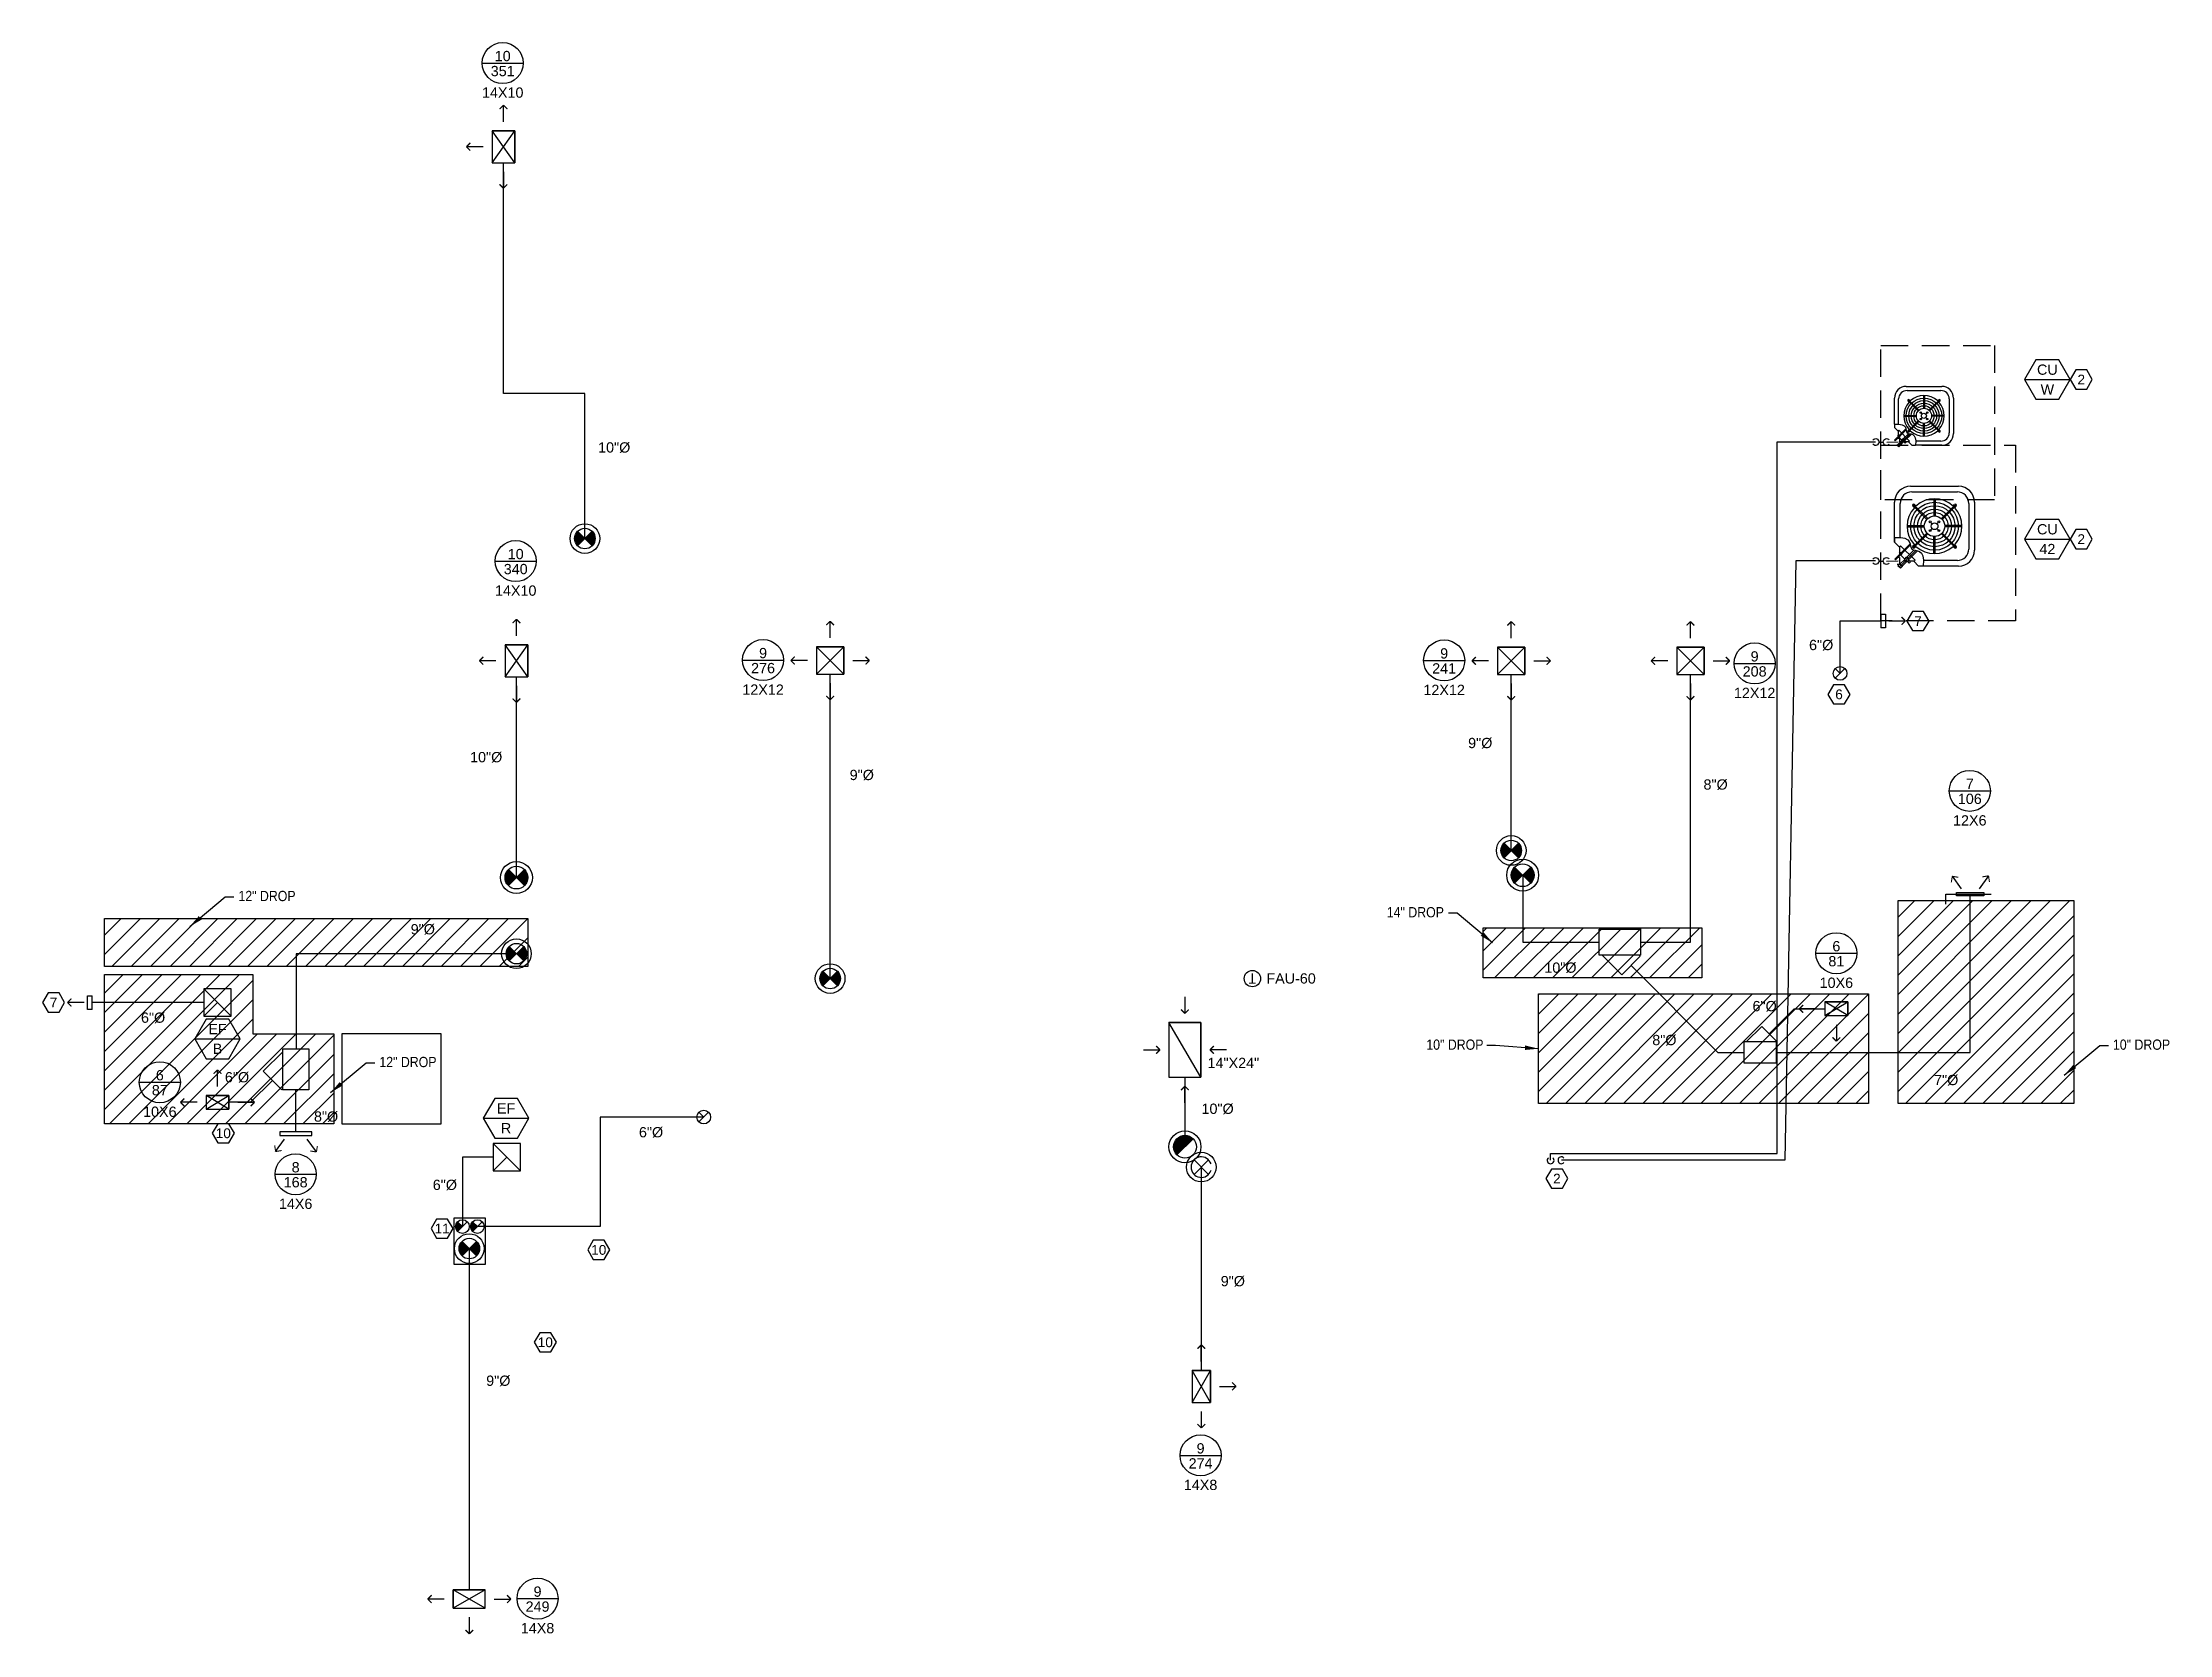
# Model space of a CAD drawing. Extents: x -1303 to 3769, y -1333 to 5867.
# Drawn here: x 1106 to 2038, y 1039 to 1737 of the extents above; entities that cross this region are included whole.
import ezdxf
from ezdxf.enums import TextEntityAlignment as Align

# ---------------------------------------------------------------- set-up
doc = ezdxf.new("R2010")
doc.units = 0
doc.header["$LTSCALE"] = 24
doc.header["$MEASUREMENT"] = 0
doc.linetypes.add('DASHED', pattern=[0.75, 0.5, -0.25])
for name, color, linetype in [('A-COORD-CMPL', 8, 'Continuous'), ('M-ANNO-KEYNOTE', 50, 'Continuous'), ('M-ANNO-TAG-DIF', 50, 'Continuous'), ('M-ANNO-TAG-DUCT', 50, 'Continuous'), ('M-ANNO-TAG-EQUIP', 50, 'Continuous'), ('M-DIF-RA', 121, 'Continuous'), ('M-DIF-SA', 171, 'Continuous'), ('M-DUCT-RA', 130, 'Continuous'), ('M-DUCT-SA', 150, 'Continuous'), ('M-EQUIP-AHU', 255, 'Continuous'), ('M-EQUIP-CLR', 12, 'DASHED'), ('M-EQUIP-CU', 255, 'Continuous'), ('M-EQUIP-EF', 255, 'Continuous'), ('M-PIPE', 10, 'Continuous')]:
    doc.layers.add(name, color=color, linetype=linetype)
doc.layers.add('M-DUCT-EA', color=30, linetype='Continuous', lineweight=30)
doc.styles.add('ARC-TEXT', font='arial.ttf', dxfattribs={"width": 0.86, "height": 4.5})
doc.styles.add('Arial', font='arial.ttf')
doc.styles.add('rpm', font='arial.ttf', dxfattribs={"width": 0.85, "height": 0.09375})
doc.styles.get("Standard").update_dxf_attribs({"font": 'arial.ttf'})
doc.dimstyles.new('Standard1', dxfattribs={"dimscale": 24, "dimtxt": 4.5, "dimasz": 0.25, "dimexe": 0.18, "dimexo": 0.0625, "dimgap": 2, "dimtad": 0, "dimtih": 1, "dimtoh": 1, "dimdec": 8, "dimzin": 0, "dimdsep": 46, "dimlunit": 4, "dimtxsty": 'Standard', "dimcen": 0.089844, "dimclre": 256, "dimadec": 0, "dimazin": 0, "dimtfac": 1, "dimtdec": 8, "dimtofl": 0, "dimtmove": 0, "dimatfit": 3, "dimfxl": 1, "dimtolj": 1, "dimtzin": 0, "dimarcsym": 0})

msp = doc.modelspace()

# ---------------------------------------------------------------- texts
at = {"layer": 'M-ANNO-TAG-DIF', "style": 'ARC-TEXT'}
msp.add_text('14"X24"', height=4.5, dxfattribs=at).set_placement((1616.6, 1287.11))
at = {"layer": 'M-ANNO-TAG-DUCT', "style": 'ARC-TEXT'}
for s, p in [('10"%%c', (1356.57, 1559.13)), ('6"%%c', (1885.53, 1472.54)), ('9"%%c', (1736.11, 1429.58)), ('10"%%c', (1300.46, 1423.39)), ('9"%%c', (1465.08, 1415.58)), ('9"%%c', (1272.69, 1347.96)), ('6"%%c', (1154.49, 1309.21)), ('6"%%c', (1191.27, 1283.1)), ('8"%%c', (1230.3, 1265.88)), ('10"%%c', (1621.01, 1269.29)), ('6"%%c', (1372.72, 1259)), ('6"%%c', (1282.36, 1235.93)), ('9"%%c', (1627.69, 1193.74)), ('9"%%c', (1305.77, 1150.09))]:
    msp.add_text(s, height=4.5, dxfattribs=at).set_placement(p, align=Align.MIDDLE_CENTER)
at = {"layer": 'M-ANNO-TAG-DUCT', "char_height": 4.5, "width": 37.7939, "style": 'ARC-TEXT'}
for s, insert, attachment_point in [('12" DROP', (1191.88, 1364.78), 1), ('14" DROP', (1720.21, 1357.67), 3), ('10" DROP', (1712.48, 1299.63), 1), ('10" DROP', (2013.41, 1299.63), 1), ('12" DROP', (1253.64, 1292.02), 1)]:
    msp.add_mtext(s, dxfattribs=dict(at, insert=insert, attachment_point=attachment_point))
at = {"layer": 'M-ANNO-TAG-EQUIP', "style": 'ARC-TEXT'}
msp.add_text('FAU-60', height=4.5, dxfattribs=at).set_placement((1642.38, 1324.15))
at = {"layer": 'M-DIF-SA', "style": 'ARC-TEXT'}
msp.add_text('8"%%c', height=4.5, dxfattribs=at).set_placement((1816.82, 1299.4), align=Align.MIDDLE_CENTER)
at = {"layer": 'M-DUCT-SA', "style": 'ARC-TEXT'}
for s, p in [('8"%%c', (1839.27, 1411.4)), ('10"%%c', (1771.26, 1331.14)), ('6"%%c', (1860.75, 1314.27)), ('7"%%c', (1940.33, 1281.88))]:
    msp.add_text(s, height=4.5, dxfattribs=at).set_placement(p, align=Align.MIDDLE_CENTER)

# ---------------------------------------------------------------- blocks, each defined once
blk = doc.blocks.new('GE_MKN')
blk.add_lwpolyline([(-2.42, -4.19), (2.42, -4.19), (4.84, 0), (2.42, 4.19), (-2.42, 4.19), (-4.84, 0), (-2.42, -4.19)])
at = {"style": 'Arial'}
blk.add_attdef('NOTE', text='', height=4.27, dxfattribs=at).set_placement((0, 0), align=Align.MIDDLE_CENTER)
blk = doc.blocks.new('*U36')
for p, q in [((-6, 6), (6, -6)), ((0, 0), (-6, -6))]:
    blk.add_line(p, q)
blk.add_lwpolyline([(-6, -6), (6, -6), (6, 6), (-6, 6)], close=True)
blk = doc.blocks.new('GE_EQM_TAG')
blk.add_line((-10, 0), (10, 0))
blk.add_lwpolyline([(-5, 8.66), (-10, 0), (-5, -8.66), (5, -8.66), (10, 0), (5, 8.66)], close=True)
at = {"style": 'ARC-TEXT', "width": 1.00018}
for tag, p in [('EQM', (0, 4.33)), ('LABEL', (0, -4.33))]:
    blk.add_attdef(tag, text='', height=4.5, dxfattribs=at).set_placement(p, align=Align.MIDDLE_CENTER)
blk = doc.blocks.new('*U58')
for p, q in [((0, 23.22), (0, 15.95)), ((-7, 12), (7, 12)), ((7, 12), (-7, 12)), ((-7, 12), (-7, -12)), ((7, 12), (7, -12)), ((7, -12), (7, 12)), ((-18.22, 0), (-10.95, 0)), ((18.22, 0), (10.95, 0)), ((-7, -12), (7, -12)), ((0, -23.22), (0, -15.95))]:
    blk.add_line(p, q)
at = {"color": 8}
blk.add_line((7, -12), (-7, 12), dxfattribs=at)
at = {"const_width": 0.563}
for points in [[(0, 15.95), (-1.7, 17.65)], [(0, 15.95), (1.7, 17.65)], [(-10.95, 0), (-12.65, 1.7)], [(-10.95, 0), (-12.65, -1.7)], [(10.95, 0), (12.65, 1.7)], [(10.95, 0), (12.65, -1.7)], [(0, -15.95), (-1.7, -17.65)], [(0, -15.95), (1.7, -17.65)]]:
    blk.add_lwpolyline(points, dxfattribs=at)
blk = doc.blocks.new('*U65')
blk.add_hatch(color=256).paths.add_polyline_path([(3.54, 3.54), (-3.54, -3.54), (-3.45, -3.62, 0.659467), (5, 0, 0.198912)])
blk.add_line((-3.54, -3.54), (3.54, 3.54))
at = {"color": 1}
blk.add_circle((0, 0), 7, dxfattribs=at)
blk.add_circle((0, 0), 5)
blk = doc.blocks.new('*U49')
for p, q in [((-2.12, -2.12), (2.12, 2.12)), ((2.12, -2.12), (0, 0))]:
    blk.add_line(p, q)
blk.add_circle((0, 0), 3)
blk = doc.blocks.new('*U66')
for p, q in [((3, 0), (-3, 0)), ((-3, -2), (-3, 0)), ((3, -2), (-3, -2)), ((0, -3.48), (0, -10.75)), ((3, 0), (3, -2))]:
    blk.add_line(p, q)
at = {"const_width": 0.563}
for points in [[(0, -10.75), (-1.7, -9.05)], [(0, -10.75), (1.7, -9.05)]]:
    blk.add_lwpolyline(points, dxfattribs=at)
blk = doc.blocks.new('GE_MECH_SD')
for p, q in [((0, 9.95), (0, 17.22)), ((-9.95, 0), (-17.22, 0)), ((-6, 6), (6, 6)), ((6, 6), (-6, 6)), ((-6, 6), (-6, -6)), ((6, 6), (6, -6)), ((6, -6), (6, 6)), ((9.95, 0), (17.22, 0)), ((-6, -6), (6, -6)), ((0, -9.95), (0, -17.22))]:
    blk.add_line(p, q)
at = {"color": 9}
for p, q in [((-6, -6), (6, 6)), ((6, -6), (-6, 6))]:
    blk.add_line(p, q, dxfattribs=at)
at = {"const_width": 0.563}
for points in [[(0, 17.22), (-1.7, 15.52)], [(0, 17.22), (1.7, 15.52)], [(-17.22, 0), (-15.52, 1.7)], [(-17.22, 0), (-15.52, -1.7)], [(17.22, 0), (15.52, 1.7)], [(17.22, 0), (15.52, -1.7)], [(0, -17.22), (-1.7, -15.52)], [(0, -17.22), (1.7, -15.52)]]:
    blk.add_lwpolyline(points, dxfattribs=at)
blk = doc.blocks.new('GE_SA')
blk.add_line((-9, 0), (9, 0))
blk.add_circle((0, 0), 9)
at = {"style": 'ARC-TEXT'}
for tag, p in [('NECK', (0, 3.08)), ('CFM', (0, -3.49)), ('SIZE', (0, -12.93))]:
    blk.add_attdef(tag, text='', height=4.5, dxfattribs=at).set_placement(p, align=Align.MIDDLE_CENTER)
blk = doc.blocks.new('*U80')
for p, q in [((0, 10.95), (0, 18.22)), ((-4, 7), (4, 7)), ((4, 7), (-4, 7)), ((-4, 7), (-4, -7)), ((4, 7), (4, -7)), ((4, -7), (4, 7)), ((7.95, 0), (15.22, 0)), ((-4, -7), (4, -7)), ((0, -10.95), (0, -18.22))]:
    blk.add_line(p, q)
at = {"color": 9}
for p, q in [((-4, -7), (4, 7)), ((4, -7), (-4, 7))]:
    blk.add_line(p, q, dxfattribs=at)
at = {"const_width": 0.563}
for points in [[(0, 18.22), (-1.7, 16.52)], [(0, 18.22), (1.7, 16.52)], [(15.22, 0), (13.52, 1.7)], [(15.22, 0), (13.52, -1.7)], [(0, -18.22), (-1.7, -16.52)], [(0, -18.22), (1.7, -16.52)]]:
    blk.add_lwpolyline(points, dxfattribs=at)
blk = doc.blocks.new('*U81')
for points in [[(-3.18, -3.18), (0, 0), (-3.18, 3.18, 0.198912), (-4.5, 0, 0.198912)], [(3.18, 3.18), (0, 0), (3.18, -3.18, 0.198912), (4.5, 0, 0.198912)]]:
    blk.add_hatch(color=256).paths.add_polyline_path(points)
for p, q in [((-3.18, -3.18), (3.18, 3.18)), ((3.18, -3.18), (-3.18, 3.18))]:
    blk.add_line(p, q)
at = {"color": 1}
blk.add_circle((0, 0), 6.5, dxfattribs=at)
blk.add_circle((0, 0), 4.5)
blk = doc.blocks.new('*U82')
for p, q in [((0, 9.95), (0, 17.22)), ((-9.95, 0), (-17.22, 0)), ((-6, 6), (6, 6)), ((6, 6), (-6, 6)), ((-6, 6), (-6, -6)), ((6, 6), (6, -6)), ((6, -6), (6, 6)), ((9.95, 0), (17.22, 0)), ((-6, -6), (6, -6)), ((0, -9.95), (0, -17.22))]:
    blk.add_line(p, q)
at = {"color": 9}
for p, q in [((-6, -6), (6, 6)), ((6, -6), (-6, 6))]:
    blk.add_line(p, q, dxfattribs=at)
at = {"const_width": 0.563}
for points in [[(0, 17.22), (-1.7, 15.52)], [(0, 17.22), (1.7, 15.52)], [(-17.22, 0), (-15.52, 1.7)], [(-17.22, 0), (-15.52, -1.7)], [(17.22, 0), (15.52, 1.7)], [(17.22, 0), (15.52, -1.7)], [(0, -17.22), (-1.7, -15.52)], [(0, -17.22), (1.7, -15.52)]]:
    blk.add_lwpolyline(points, dxfattribs=at)
blk = doc.blocks.new('*U77')
for points in [[(-3.18, -3.18), (0, 0), (-3.18, 3.18, 0.198912), (-4.5, 0, 0.198912)], [(3.18, 3.18), (0, 0), (3.18, -3.18, 0.198912), (4.5, 0, 0.198912)]]:
    blk.add_hatch(color=256).paths.add_polyline_path(points)
for p, q in [((-3.18, -3.18), (3.18, 3.18)), ((3.18, -3.18), (-3.18, 3.18))]:
    blk.add_line(p, q)
at = {"color": 1}
blk.add_circle((0, 0), 6.5, dxfattribs=at)
blk.add_circle((0, 0), 4.5)
blk = doc.blocks.new('*U76')
for p, q in [((0, 10.95), (0, 18.22)), ((-7.95, 0), (-15.22, 0)), ((-4, 7), (4, 7)), ((4, 7), (-4, 7)), ((-4, 7), (-4, -7)), ((4, 7), (4, -7)), ((4, -7), (4, 7)), ((-4, -7), (4, -7)), ((0, -10.95), (0, -18.22))]:
    blk.add_line(p, q)
at = {"color": 9}
for p, q in [((-4, -7), (4, 7)), ((4, -7), (-4, 7))]:
    blk.add_line(p, q, dxfattribs=at)
at = {"const_width": 0.563}
for points in [[(0, 18.22), (-1.7, 16.52)], [(0, 18.22), (1.7, 16.52)], [(-15.22, 0), (-13.52, 1.7)], [(-15.22, 0), (-13.52, -1.7)], [(0, -18.22), (-1.7, -16.52)], [(0, -18.22), (1.7, -16.52)]]:
    blk.add_lwpolyline(points, dxfattribs=at)
blk = doc.blocks.new('*U78')
blk.add_hatch(color=256).paths.add_polyline_path([(2.12, 2.12), (0, 0), (2.12, -2.12, 0.198912), (3, 0, 0.198912)])
for p, q in [((-2.12, -2.12), (2.12, 2.12)), ((2.12, -2.12), (0, 0))]:
    blk.add_line(p, q)
blk.add_circle((0, 0), 3)
blk = doc.blocks.new('*U83')
for points in [[(-3.54, -3.54), (0, 0), (-3.54, 3.54, 0.198912), (-5, 0, 0.198912)], [(3.54, 3.54), (0, 0), (3.54, -3.54, 0.198912), (5, 0, 0.198912)]]:
    blk.add_hatch(color=256).paths.add_polyline_path(points)
for p, q in [((-3.54, -3.54), (3.54, 3.54)), ((3.54, -3.54), (-3.54, 3.54))]:
    blk.add_line(p, q)
at = {"color": 1}
blk.add_circle((0, 0), 7, dxfattribs=at)
blk.add_circle((0, 0), 5)
blk = doc.blocks.new('*U84')
for p, q in [((0, 10.95), (0, 18.22)), ((-8.95, 0), (-16.22, 0)), ((-5, 7), (5, 7)), ((5, 7), (-5, 7)), ((-5, 7), (-5, -7)), ((5, 7), (5, -7)), ((5, -7), (5, 7)), ((-5, -7), (5, -7)), ((0, -10.95), (0, -18.22))]:
    blk.add_line(p, q)
at = {"color": 9}
for p, q in [((-5, -7), (5, 7)), ((5, -7), (-5, 7))]:
    blk.add_line(p, q, dxfattribs=at)
at = {"const_width": 0.563}
for points in [[(0, 18.22), (-1.7, 16.52)], [(0, 18.22), (1.7, 16.52)], [(-16.22, 0), (-14.52, 1.7)], [(-16.22, 0), (-14.52, -1.7)], [(0, -18.22), (-1.7, -16.52)], [(0, -18.22), (1.7, -16.52)]]:
    blk.add_lwpolyline(points, dxfattribs=at)
blk = doc.blocks.new('*U46')
for p, q in [((0, 3.48), (0, 10.75)), ((-3, 2), (3, 2)), ((-3, 0), (-3, 2)), ((-3, 0), (3, 0)), ((3, 2), (3, 0))]:
    blk.add_line(p, q)
at = {"const_width": 0.563}
for points in [[(0, 10.75), (-1.7, 9.05)], [(0, 10.75), (1.7, 9.05)]]:
    blk.add_lwpolyline(points, dxfattribs=at)
blk = doc.blocks.new('*U79')
for p, q in [((-3.18, -3.18), (3.18, 3.18)), ((3.18, -3.18), (-3.18, 3.18))]:
    blk.add_line(p, q)
at = {"color": 1}
blk.add_circle((0, 0), 6.5, dxfattribs=at)
blk.add_arc((0, 0), 4.5, 18.20996, 341.79004)
blk = doc.blocks.new('*U42')
for p, q in [((9.85, 14.29), (1.29, 5.74)), ((17.96, 6.18), (9.85, 14.29)), ((17.96, 6.18), (17.52, 5.74))]:
    blk.add_line(p, q)
blk.add_lwpolyline([(0, 5.74), (0, -5.74), (18, -5.74), (18, 5.74), (0, 5.74)])
blk = doc.blocks.new('*U85')
for p, q in [((0, 6.95), (0, 14.22)), ((-8.95, 0), (-16.22, 0)), ((-5, 3), (5, 3)), ((5, 3), (-5, 3)), ((-5, 3), (-5, -3)), ((5, 3), (5, -3)), ((5, -3), (5, 3)), ((8.95, 0), (16.22, 0)), ((-5, -3), (5, -3))]:
    blk.add_line(p, q)
at = {"color": 9}
for p, q in [((-5, -3), (5, 3)), ((5, -3), (-5, 3))]:
    blk.add_line(p, q, dxfattribs=at)
at = {"const_width": 0.563}
for points in [[(0, 14.22), (-1.7, 12.52)], [(0, 14.22), (1.7, 12.52)], [(-16.22, 0), (-14.52, 1.7)], [(-16.22, 0), (-14.52, -1.7)], [(16.22, 0), (14.52, 1.7)], [(16.22, 0), (14.52, -1.7)]]:
    blk.add_lwpolyline(points, dxfattribs=at)
blk = doc.blocks.new('*U638')
for p, q in [((-8.9, 7.07), (-5, 1.64)), ((-3, 0), (3, 0)), ((9.03, 7.26), (5, 1.64))]:
    blk.add_line(p, q)
at = {"const_width": 0.45}
for points in [[(-8.83, 7.07), (-9.26, 4.4)], [(-8.9, 7.07), (-6.23, 6.64)], [(9.03, 7.26), (6.37, 6.83)], [(9.03, 7.26), (9.46, 4.59)]]:
    blk.add_lwpolyline(points, dxfattribs=at)
blk.add_lwpolyline([(-7, 0), (7, 0), (7, -1.5), (-7, -1.5)], close=True)
blk = doc.blocks.new('TH')
at = {"layer": 'M-EQUIP-AHU'}
blk.add_circle((0.142, 0.084), 0.075, dxfattribs=at)
at = {"layer": 'M-EQUIP-AHU', "style": 'rpm', "width": 0.85}
blk.add_text('T', height=0.0938, dxfattribs=at).set_placement((0.142, 0.084), align=Align.MIDDLE)
blk = doc.blocks.new('*U95')
at = {"linetype": 'Continuous'}
blk.add_arc((0, 0), 1.5, 41.81031, 318.18969, dxfattribs=at)
blk = doc.blocks.new('*U96')
at = {"linetype": 'Continuous'}
blk.add_arc((0, 0), 1.5, 311.81031, 228.18969, dxfattribs=at)
blk = doc.blocks.new('*U106')
at = {"color": 1}
for p, q in [((-18.43, 14.96), (-17.37, 16.01)), ((-17.55, 14.08), (-18.43, 14.96)), ((-16.61, 15.15), (-17.56, 14.2)), ((-15.48, 12.11), (-17.56, 14.2)), ((-16.49, 15.14), (-17.55, 14.08)), ((-17.37, 16.01), (-16.49, 15.14)), ((-14.53, 13.07), (-16.61, 15.15)), ((-16.18, 11.18), (-15.66, 11.7)), ((-15.58, 10.59), (-16.18, 11.18)), ((-15.66, 11.7), (-15.6, 11.64)), ((-15.6, 11.64), (-15.49, 11.74)), ((-15.13, 11.17), (-15.6, 11.64)), ((-15.07, 11.11), (-15.58, 10.59)), ((-15.49, 11.74), (-15.46, 11.71)), ((-15.48, 12.55), (-14.96, 13.07)), ((-15.48, 11.82), (-15.48, 12.55)), ((-14.96, 11.3), (-15.48, 11.82)), ((-15.46, 11.71), (-15.42, 11.75)), ((-15.06, 11.31), (-15.46, 11.71)), ((-15.03, 11.28), (-15.13, 11.17)), ((-15.13, 11.17), (-15.07, 11.11)), ((-15.02, 11.35), (-15.06, 11.31)), ((-15.06, 11.31), (-15.03, 11.28)), ((-14.96, 13.07), (-14.23, 13.07)), ((-14.96, 11.3), (-14.23, 11.3)), ((-14.38, 17.38), (-14.71, 17.05)), ((-12.44, 14.78), (-14.71, 17.05)), ((-10.78, 7.42), (-14.66, 11.3)), ((-12.11, 15.1), (-14.38, 17.38)), ((-13.71, 12.55), (-14.23, 13.07)), ((-14.23, 11.3), (-13.71, 11.82)), ((-13.71, 11.82), (-13.71, 12.55)), ((-10.46, 9), (-13.71, 12.25)), ((-12.21, 15.1), (-12.44, 14.88)), ((-12.44, 14.88), (-12.44, 14.56)), ((-12.44, 14.56), (-12.21, 14.34)), ((-11.89, 15.1), (-12.21, 15.1)), ((-11.89, 14.34), (-12.21, 14.34)), ((-8.22, 10.56), (-12, 14.34)), ((-11.89, 15.1), (-11.67, 14.88)), ((-11.67, 14.56), (-11.89, 14.34)), ((-11.87, 15.08), (-11.85, 15.1)), ((-11.86, 15.11), (-11.82, 15.16)), ((-11.85, 15.1), (-11.86, 15.11)), ((-11.85, 15.19), (-11.62, 15.41)), ((-11.82, 15.16), (-11.85, 15.19)), ((-11.85, 15.1), (-11.68, 14.92)), ((-11.82, 15.16), (-11.62, 14.96)), ((-11.68, 14.92), (-11.69, 14.91)), ((-11.66, 14.91), (-11.68, 14.92)), ((-11.67, 14.88), (-11.67, 14.56)), ((-7.69, 10.68), (-11.67, 14.66)), ((-11.62, 14.96), (-11.66, 14.91)), ((-11.62, 15.41), (-11.37, 15.15)), ((-11.59, 14.93), (-11.62, 14.96)), ((-11.37, 15.15), (-11.59, 14.93)), ((-9.29, 9.65), (-3, 3.35)), ((-8.12, 8.83), (-8.81, 9.52)), ((-0.25, 12), (-0.25, 4.49)), ((0.25, 12), (0.25, 4.49)), ((9.29, 9.65), (3, 3.35)), ((8.12, 8.83), (8.81, 9.52)), ((-12, 0.25), (-4.49, 0.25)), ((-9.65, 9.29), (-3.35, 3)), ((-8.83, 8.12), (-9.52, 8.81)), ((-1.06, 1.06), (-1.64, 1.64)), ((1.06, 1.06), (1.64, 1.64)), ((9.65, 9.29), (3.35, 3)), ((12, 0.25), (4.49, 0.25)), ((8.83, 8.12), (9.52, 8.81)), ((-12, -0.25), (-4.49, -0.25)), ((-9.65, -9.29), (-3.35, -3)), ((-8.83, -8.12), (-9.52, -8.81)), ((-9.29, -9.65), (-3, -3.35)), ((-8.12, -8.83), (-8.81, -9.52)), ((-1.06, -1.06), (-1.64, -1.64)), ((-0.25, -12), (-0.25, -4.49)), ((0.25, -12), (0.25, -4.49)), ((1.06, -1.06), (1.64, -1.64)), ((9.29, -9.65), (3, -3.35)), ((9.65, -9.29), (3.35, -3)), ((12, -0.25), (4.49, -0.25)), ((8.12, -8.83), (8.81, -9.52)), ((8.83, -8.12), (9.52, -8.81))]:
    blk.add_line(p, q, dxfattribs=at)
for p, q in [((-15.38, 9.12), (-15.38, 10.79)), ((-8.53, 14.93), (-14.92, 8.54)), ((-12.12, 15.38), (-14.44, 13.07)), ((-11.66, 15.38), (-12.12, 15.38)), ((-9.12, 15.38), (-11.59, 15.38)), ((-7, 17.5), (-9.12, 15.38)), ((-9.05, 15.45), (-8.53, 14.93)), ((-5, 17.5), (-7, 17.5)), ((-7, 17.5), (10.5, 17.5)), ((-4.92, 15), (10, 15)), ((15, 10), (15, -10)), ((17.5, 10.5), (17.5, -10.5)), ((-17.5, 7), (-15.38, 9.12)), ((-17.5, 5), (-17.5, 7)), ((-17.5, -10.5), (-17.5, 7)), ((-14.92, 8.54), (-15.44, 9.06)), ((-15, -10), (-15, 4.84)), ((10.5, -17.5), (-10.5, -17.5)), ((10, -15), (-10, -15))]:
    blk.add_line(p, q)
for centre, radius in [((-14.59, 12.18), 0.786), ((-12.05, 14.72), 0.341), ((0, 0), 10.5), ((0, 0), 9), ((0, 0), 7.5), ((0, 0), 6), ((0, 0), 4.5), ((-1.92, 1.92), 0.393), ((0, 0), 1.5), ((1.92, 1.92), 0.393), ((-1.92, -1.92), 0.393), ((1.92, -1.92), 0.393)]:
    blk.add_circle(centre, radius, dxfattribs=at)
for centre, radius, start, end in [((-9.17, 9.17), 0.5, 45, 225), ((0, 0), 12, 47.38802, 132.61198), ((9.17, 9.17), 0.5, 315, 135), ((0, 0), 12, 137.38802, 222.61198), ((0, 0), 12, 317.38802, 42.61198), ((-9.17, -9.17), 0.5, 135, 315), ((0, 0), 12, 227.38802, 312.61198), ((9.17, -9.17), 0.5, 225, 45)]:
    blk.add_arc(centre, radius, start, end, dxfattribs=at)
for centre, radius, start, end in [((10, 10), 5, 0, 90), ((10.5, 10.5), 7, 0, 90), ((-10.5, -10.5), 7, 180, 270), ((-10, -10), 5, 180, 270), ((10, -10), 5, 270, 0), ((10.5, -10.5), 7, 270, 0)]:
    blk.add_arc(centre, radius, start, end)
blk.add_open_spline([(-5, 17.5), (-4.18, 9.06), (-13.41, 13.41), (-9.17, 3.91), (-17.5, 5)], degree=3)
at = {"layer": 'M-EQUIP-CLR'}
for p, q in [((-41.5, 23.5), (35.5, 23.5)), ((-41.5, -35.5), (-41.5, 23.5)), ((35.5, 23.5), (35.5, -35.5)), ((-17.9, 15.49), (-10.61, 8.2)), ((-14.55, 17.21), (-7.95, 10.62)), ((35.5, -35.5), (-41.5, -35.5))]:
    blk.add_line(p, q, dxfattribs=at)
blk = doc.blocks.new('*U51')
at = {"linetype": 'Continuous'}
for p, q in [((0, 0), (3.54, -3.54)), ((2.95, -5.07), (2.24, -4.36)), ((2.95, -5.07), (5.07, -2.95)), ((5.07, -2.95), (4.36, -2.24))]:
    blk.add_line(p, q, dxfattribs=at)
blk = doc.blocks.new('*U97')
at = {"linetype": 'Continuous'}
blk.add_arc((0, 0), 1.5, 221.81031, 138.18969, dxfattribs=at)
blk = doc.blocks.new('GE_AC')
at = {"color": 11, "true_color": 0xf27172}
for p, q in [((-13.64, 11.07), (-12.86, 11.85)), ((-12.98, 10.42), (-13.64, 11.07)), ((-12.21, 11.2), (-12.98, 10.42)), ((-12.86, 11.85), (-12.21, 11.2)), ((-11.45, 9.29), (-11.07, 9.67)), ((-11.07, 9.67), (-10.53, 9.67)), ((-10.14, 9.29), (-10.53, 9.67)), ((-9.04, 11.18), (-9.2, 11.01)), ((-9.2, 11.01), (-9.2, 10.77)), ((-9.2, 10.77), (-9.04, 10.61)), ((-8.8, 11.18), (-9.04, 11.18)), ((-8.8, 10.61), (-9.04, 10.61)), ((-8.8, 11.18), (-8.63, 11.01)), ((-8.63, 10.77), (-8.8, 10.61)), ((-8.78, 11.18), (-8.75, 11.22)), ((-8.77, 11.17), (-8.78, 11.18)), ((-8.78, 11.16), (-8.77, 11.17)), ((-8.77, 11.24), (-8.6, 11.4)), ((-8.75, 11.22), (-8.77, 11.24)), ((-8.77, 11.17), (-8.64, 11.04)), ((-8.75, 11.22), (-8.6, 11.07)), ((-8.64, 11.04), (-8.65, 11.03)), ((-8.63, 11.03), (-8.64, 11.04)), ((-8.6, 11.07), (-8.63, 11.03)), ((-8.63, 11.01), (-8.63, 10.77)), ((-8.6, 11.4), (-8.41, 11.21)), ((-8.58, 11.05), (-8.6, 11.07)), ((-8.41, 11.21), (-8.58, 11.05)), ((-11.97, 8.28), (-11.59, 8.66)), ((-11.53, 7.84), (-11.97, 8.28)), ((-11.59, 8.66), (-11.54, 8.61)), ((-11.54, 8.61), (-11.46, 8.69)), ((-11.2, 8.27), (-11.54, 8.61)), ((-11.15, 8.22), (-11.53, 7.84)), ((-11.46, 8.69), (-11.44, 8.67)), ((-11.45, 8.74), (-11.45, 9.29)), ((-11.07, 8.36), (-11.45, 8.74)), ((-11.44, 8.67), (-11.41, 8.7)), ((-11.14, 8.37), (-11.44, 8.67)), ((-11.12, 8.35), (-11.2, 8.27)), ((-11.2, 8.27), (-11.15, 8.22)), ((-11.11, 8.4), (-11.14, 8.37)), ((-11.14, 8.37), (-11.12, 8.35)), ((-11.07, 8.36), (-10.53, 8.36)), ((-10.53, 8.36), (-10.14, 8.74)), ((-10.14, 8.74), (-10.14, 9.29))]:
    blk.add_line(p, q, dxfattribs=at)
at = {"color": 1}
for p, q in [((-12.29, 11.21), (-12.99, 10.51)), ((-11.45, 8.96), (-12.99, 10.51)), ((-10.75, 9.67), (-12.29, 11.21)), ((-10.64, 12.86), (-10.88, 12.62)), ((-9.2, 10.94), (-10.88, 12.62)), ((-8.96, 11.18), (-10.64, 12.86)), ((-6.08, 7.81), (-8.88, 10.61)), ((-5.69, 7.9), (-8.63, 10.85)), ((-7.98, 5.49), (-10.85, 8.36)), ((-7.74, 6.66), (-10.14, 9.06)), ((-8.88, 0.19), (-3.32, 0.19)), ((-7.14, 6.88), (-2.48, 2.22)), ((-6.54, 6.01), (-7.04, 6.52)), ((-6.88, 7.14), (-2.22, 2.48)), ((-6.01, 6.54), (-6.52, 7.04)), ((-0.78, 0.78), (-1.21, 1.21)), ((-0.19, 8.88), (-0.19, 3.32)), ((0.19, 8.88), (0.19, 3.32)), ((0.78, 0.78), (1.21, 1.21)), ((6.88, 7.14), (2.22, 2.48)), ((7.14, 6.88), (2.48, 2.22)), ((8.88, 0.19), (3.32, 0.19)), ((6.01, 6.54), (6.52, 7.04)), ((6.54, 6.01), (7.04, 6.52)), ((-8.88, -0.19), (-3.32, -0.19)), ((-7.14, -6.88), (-2.48, -2.22)), ((-6.54, -6.01), (-7.04, -6.52)), ((-6.88, -7.14), (-2.22, -2.48)), ((-6.01, -6.54), (-6.52, -7.04)), ((-0.78, -0.78), (-1.21, -1.21)), ((-0.19, -8.88), (-0.19, -3.32)), ((0.19, -8.88), (0.19, -3.32)), ((0.78, -0.78), (1.21, -1.21)), ((6.88, -7.14), (2.22, -2.48)), ((7.14, -6.88), (2.48, -2.22)), ((8.88, -0.19), (3.32, -0.19)), ((6.01, -6.54), (6.52, -7.04)), ((6.54, -6.01), (7.04, -6.52))]:
    blk.add_line(p, q, dxfattribs=at)
for p, q in [((-6.31, 11.05), (-11.04, 6.32)), ((-8.97, 11.38), (-10.68, 9.67)), ((-8.63, 11.38), (-8.97, 11.38)), ((-6.75, 11.38), (-8.58, 11.38)), ((-5.18, 12.95), (-6.75, 11.38)), ((-6.7, 11.43), (-6.31, 11.05)), ((-3.7, 12.95), (-5.18, 12.95)), ((-3.69, 12.88), (7.77, 12.88)), ((-3.64, 11.1), (7.4, 11.1)), ((-12.95, 5.18), (-11.38, 6.75)), ((-12.95, 3.7), (-12.95, 5.18)), ((-12.88, -7.77), (-12.88, 3.69)), ((-11.04, 6.32), (-11.43, 6.7)), ((-11.38, 6.75), (-11.38, 7.99)), ((-11.1, -7.4), (-11.1, 3.58)), ((11.1, 7.4), (11.1, -7.4)), ((12.88, 7.77), (12.88, -7.77)), ((7.77, -12.88), (-7.77, -12.88)), ((7.4, -11.1), (-7.4, -11.1))]:
    blk.add_line(p, q)
at = {"color": 11, "true_color": 0xf27172}
for centre, radius in [((-10.8, 9.01), 0.581), ((-8.92, 10.89), 0.253)]:
    blk.add_circle(centre, radius, dxfattribs=at)
at = {"color": 1}
for centre, radius in [((0, 0), 7.77), ((0, 0), 6.66), ((0, 0), 5.55), ((0, 0), 4.44), ((0, 0), 3.33), ((-1.42, 1.42), 0.291), ((0, 0), 1.11), ((1.42, 1.42), 0.291), ((-1.42, -1.42), 0.291), ((1.42, -1.42), 0.291)]:
    blk.add_circle(centre, radius, dxfattribs=at)
for centre, radius, start, end in [((7.4, 7.4), 3.7, 0, 90), ((7.94, 7.94), 4.93, 357.97846, 92.02154), ((-7.94, -7.94), 4.93, 177.97846, 272.02154), ((-7.4, -7.4), 3.7, 180, 270), ((7.4, -7.4), 3.7, 270, 0), ((7.94, -7.94), 4.93, 267.97846, 2.02154)]:
    blk.add_arc(centre, radius, start, end)
for centre, radius, start, end in [((0, 0), 8.88, 137.38802, 222.61198), ((-6.78, 6.78), 0.37, 45, 225), ((0, 0), 8.88, 47.38802, 132.61198), ((6.78, 6.78), 0.37, 315, 135), ((0, 0), 8.88, 317.38802, 42.61198), ((-6.78, -6.78), 0.37, 135, 315), ((0, 0), 8.88, 227.38802, 312.61198), ((6.78, -6.78), 0.37, 225, 45)]:
    blk.add_arc(centre, radius, start, end, dxfattribs=at)
blk.add_open_spline([(-3.7, 12.95), (-3.09, 6.71), (-9.92, 9.92), (-6.78, 2.89), (-12.95, 3.7)], degree=3)
at = {"layer": 'M-EQUIP-CLR'}
for p, q in [((-36.88, 18.88), (30.88, 18.88)), ((-36.88, -30.88), (-36.88, 18.88)), ((30.88, 18.88), (30.88, -30.88)), ((-13.25, 11.46), (-7.85, 6.07)), ((-10.76, 12.74), (-5.88, 7.86)), ((30.88, -30.88), (-36.88, -30.88))]:
    blk.add_line(p, q, dxfattribs=at)
blk = doc.blocks.new('*U1941')
for p, q in [((-8.95, 0), (-16.22, 0)), ((-5, 3), (5, 3)), ((5, 3), (-5, 3)), ((-5, 3), (-5, -3)), ((5, 3), (5, -3)), ((5, -3), (5, 3)), ((-5, -3), (5, -3)), ((0, -6.95), (0, -14.22))]:
    blk.add_line(p, q)
at = {"color": 9}
for p, q in [((-5, -3), (5, 3)), ((5, -3), (-5, 3))]:
    blk.add_line(p, q, dxfattribs=at)
at = {"const_width": 0.563}
for points in [[(-16.22, 0), (-14.52, 1.7)], [(-16.22, 0), (-14.52, -1.7)], [(0, -14.22), (-1.7, -12.52)], [(0, -14.22), (1.7, -12.52)]]:
    blk.add_lwpolyline(points, dxfattribs=at)
blk = doc.blocks.new('*U1945')
for p, q in [((7.88, 11.44), (1.03, 4.59)), ((14.37, 4.95), (7.88, 11.44)), ((14.37, 4.95), (14.01, 4.59))]:
    blk.add_line(p, q)
blk.add_lwpolyline([(0, 4.59), (0, -4.59), (14.4, -4.59), (14.4, 4.59), (0, 4.59)])
blk = doc.blocks.new('*U1946')
for p, q in [((-7.9, 7.07), (-4, 1.64)), ((-3, 0), (3, 0)), ((8.03, 7.26), (4, 1.64))]:
    blk.add_line(p, q)
at = {"const_width": 0.45}
for points in [[(-7.83, 7.07), (-8.26, 4.4)], [(-7.9, 7.07), (-5.23, 6.64)], [(8.03, 7.26), (5.37, 6.83)], [(8.03, 7.26), (8.46, 4.59)]]:
    blk.add_lwpolyline(points, dxfattribs=at)
blk.add_lwpolyline([(-6, 0), (6, 0), (6, -1.5), (-6, -1.5)], close=True)
blk.add_lwpolyline([(-10.65, -5.11), (-10.65, -0.75), (9.2, -0.75)])
blk = doc.blocks.new('*U1947')
for points in [[(-3.54, -3.54), (0, 0), (-3.54, 3.54, 0.198912), (-5, 0, 0.198912)], [(3.54, 3.54), (0, 0), (3.54, -3.54, 0.198912), (5, 0, 0.198912)]]:
    blk.add_hatch(color=256).paths.add_polyline_path(points)
for p, q in [((-3.54, -3.54), (3.54, 3.54)), ((3.54, -3.54), (-3.54, 3.54))]:
    blk.add_line(p, q)
at = {"color": 1}
blk.add_circle((0, 0), 7, dxfattribs=at)
blk.add_circle((0, 0), 5)

# ---------------------------------------------------------------- hatches: boundary and pattern name
at = {"layer": 'A-COORD-CMPL'}
h = msp.add_hatch(dxfattribs=at)
h.set_pattern_fill('ANSI31', color=256, scale=48)
h.paths.add_polyline_path([(1318.71, 1331.6), (1133.21, 1331.6), (1133.21, 1352.6), (1318.71, 1352.6)])
h = msp.add_hatch(dxfattribs=at)
h.set_pattern_fill('ANSI31', color=256, scale=48)
h.set_pattern_definition([(45, (786, -60), (-4.24264, 4.24264), [])])
h.paths.add_polyline_path([(1996.21, 1271.6), (1919.21, 1271.6), (1919.21, 1360.6), (1996.21, 1360.6)])
h = msp.add_hatch(dxfattribs=at)
h.set_pattern_fill('ANSI31', color=256, scale=48)
h.paths.add_polyline_path([(1833.21, 1326.6), (1737.34, 1326.6), (1737.34, 1348.62), (1833.21, 1348.62)])
h = msp.add_hatch(dxfattribs=at)
h.set_pattern_fill('ANSI31', color=256, scale=48)
h.paths.add_polyline_path([(1233.71, 1302.1), (1233.71, 1262.6), (1133.21, 1262.6), (1133.21, 1328.1), (1198.21, 1328.1), (1198.22, 1302.1)])
h = msp.add_hatch(dxfattribs=at)
h.set_pattern_fill('ANSI31', color=256, scale=48)
h.set_pattern_definition([(45, (628.5, -60), (-4.24264, 4.24264), [])])
h.paths.add_polyline_path([(1906.21, 1271.6), (1761.71, 1271.6), (1761.71, 1319.6), (1906.21, 1319.6)])

# ---------------------------------------------------------------- linework, layer by layer
for points in [[(1318.71, 1331.6), (1133.21, 1331.6), (1133.21, 1352.6), (1318.71, 1352.6)], [(1996.21, 1271.6), (1919.21, 1271.6), (1919.21, 1360.6), (1996.21, 1360.6)], [(1833.21, 1326.6), (1737.34, 1326.6), (1737.34, 1348.62), (1833.21, 1348.62)], [(1133.21, 1328.1), (1198.21, 1328.1), (1198.21, 1302.1), (1233.71, 1302.1), (1233.71, 1262.6), (1133.21, 1262.6)], [(1233.71, 1302.1), (1233.71, 1262.6), (1133.21, 1262.6), (1133.21, 1328.1), (1198.21, 1328.1), (1198.22, 1302.1)], [(1906.21, 1271.6), (1761.71, 1271.6), (1761.71, 1319.6), (1906.21, 1319.6)], [(1280.71, 1302.1), (1237.21, 1302.1), (1237.21, 1262.6), (1280.71, 1262.6)]]:
    msp.add_lwpolyline(points, close=True, dxfattribs=at)
at = {"layer": 'M-ANNO-TAG-DUCT'}
msp.add_lwpolyline([(1300.21, 1201.1), (1300.21, 1221.26), (1286.21, 1221.26), (1286.21, 1201.1)], close=True, dxfattribs=at)
at = {"layer": 'M-DUCT-EA', "linetype": 'Continuous'}
for points in [[(1893.82, 1459.85), (1893.82, 1483.11), (1911.71, 1483.11)], [(1176.71, 1315.84), (1127.71, 1315.84)], [(1395.84, 1265.6), (1350.47, 1265.6), (1350.47, 1217.63), (1296.59, 1217.63)], [(1303.56, 1248.1), (1290.04, 1248.1), (1290.04, 1217.63)]]:
    msp.add_lwpolyline(points, dxfattribs=at)
at = {"layer": 'M-DUCT-RA', "linetype": 'Continuous'}
msp.add_lwpolyline([(1606.71, 1283.1), (1606.71, 1252.6)], dxfattribs=at)
at = {"layer": 'M-DUCT-SA', "linetype": 'Continuous'}
for points in [[(1343.73, 1519.18), (1343.73, 1582.75), (1308.02, 1582.75), (1308.02, 1683.92)], [(1313.71, 1370.6), (1313.71, 1458.6)], [(1451.21, 1326.35), (1451.21, 1459.72)], [(1749.71, 1382.47), (1749.71, 1459.6)], [(1806.3, 1342.27), (1828.21, 1342.27), (1828.21, 1459.6)], [(1754.71, 1371.64), (1754.71, 1342.27), (1788.3, 1342.27)], [(1866.02, 1293.96), (1950.83, 1293.96), (1950.83, 1362.6)], [(1313.71, 1337.25), (1217.21, 1337.25), (1217.21, 1295.57)], [(1802.21, 1332.03), (1840.28, 1293.96), (1851.62, 1293.96)], [(1862.75, 1302.15), (1873.68, 1313.08), (1887.19, 1313.08)], [(1206.79, 1281.67), (1197.22, 1272.1), (1187.71, 1272.1)], [(1217.03, 1259.1), (1217.03, 1277.57)], [(1613.87, 1243.7), (1613.87, 1154.6)], [(1293.06, 1207.99), (1293.06, 1058.38)]]:
    msp.add_lwpolyline(points, dxfattribs=at)
at = {"layer": 'M-PIPE', "linetype": 'Continuous'}
for points in [[(1766.97, 1246.7), (1766.97, 1249.72), (1866.22, 1249.72), (1866.22, 1561.55), (1909.36, 1561.55)], [(1910.84, 1561.5), (1912.76, 1561.5)], [(1909.34, 1509.4), (1874.36, 1509.4), (1869.64, 1246.7), (1771.7, 1246.7)], [(1910.81, 1509.35), (1912.73, 1509.35)]]:
    msp.add_lwpolyline(points, dxfattribs=at)

# ---------------------------------------------------------------- block references
at = {"layer": 'M-ANNO-KEYNOTE'}
ref = msp.add_blockref('GE_MKN', (1999.51, 1588.89), dxfattribs=at)
ref.add_attrib('NOTE', '2', dxfattribs={"layer": '0', "height": 4.27, "style": 'ARC-TEXT', "width": 1.00018}).set_placement((1999.51, 1588.89), align=Align.MIDDLE_CENTER)
ref = msp.add_blockref('GE_MKN', (1999.51, 1518.93), dxfattribs=at)
ref.add_attrib('NOTE', '2', dxfattribs={"layer": '0', "height": 4.27, "style": 'ARC-TEXT', "width": 1.00018}).set_placement((1999.51, 1518.93), align=Align.MIDDLE_CENTER)
ref = msp.add_blockref('GE_MKN', (1927.98, 1483.03), dxfattribs=at)
ref.add_attrib('NOTE', '7', dxfattribs={"layer": '0', "height": 4.27, "style": 'ARC-TEXT', "width": 1.00018}).set_placement((1927.98, 1483.03), align=Align.MIDDLE_CENTER)
ref = msp.add_blockref('GE_MKN', (1893.36, 1450.91), dxfattribs=at)
ref.add_attrib('NOTE', '6', dxfattribs={"layer": '0', "height": 4.27, "style": 'ARC-TEXT', "width": 1.00018}).set_placement((1893.36, 1450.91), align=Align.MIDDLE_CENTER)
ref = msp.add_blockref('GE_MKN', (1110.87, 1315.86), dxfattribs=at)
ref.add_attrib('NOTE', '7', dxfattribs={"layer": '0', "height": 4.27, "style": 'ARC-TEXT', "width": 1.00018}).set_placement((1110.87, 1315.86), align=Align.MIDDLE_CENTER)
ref = msp.add_blockref('GE_MKN', (1185.25, 1258.55), dxfattribs=at)
ref.add_attrib('NOTE', '10', dxfattribs={"layer": '0', "height": 4.273, "style": 'ARC-TEXT', "width": 1.00018}).set_placement((1185.25, 1258.55), align=Align.MIDDLE_CENTER)
ref = msp.add_blockref('GE_MKN', (1769.71, 1238.66), dxfattribs=at)
ref.add_attrib('NOTE', '2', dxfattribs={"layer": '0', "height": 4.27, "style": 'ARC-TEXT', "width": 1.00018}).set_placement((1769.71, 1238.66), align=Align.MIDDLE_CENTER)
ref = msp.add_blockref('GE_MKN', (1281.15, 1216.77), dxfattribs=at)
ref.add_attrib('NOTE', '11', dxfattribs={"layer": '0', "height": 4.273, "style": 'ARC-TEXT', "width": 1.00018}).set_placement((1281.15, 1216.77), align=Align.MIDDLE_CENTER)
ref = msp.add_blockref('GE_MKN', (1349.79, 1207.43), dxfattribs=at)
ref.add_attrib('NOTE', '10', dxfattribs={"layer": '0', "height": 4.273, "style": 'ARC-TEXT', "width": 1.00018}).set_placement((1349.79, 1207.43), align=Align.MIDDLE_CENTER)
ref = msp.add_blockref('GE_MKN', (1326.37, 1166.94), dxfattribs=at)
ref.add_attrib('NOTE', '10', dxfattribs={"layer": '0', "height": 4.273, "style": 'ARC-TEXT', "width": 1.00018}).set_placement((1326.37, 1166.94), align=Align.MIDDLE_CENTER)
at = {"layer": 'M-ANNO-TAG-DIF'}
for p, values in [((1307.7, 1727.58), {'NECK': '10', 'CFM': '351', 'SIZE': '14X10'}), ((1313.4, 1509.31), {'NECK': '10', 'CFM': '340', 'SIZE': '14X10'}), ((1421.8, 1465.91), {'NECK': '9', 'CFM': '276', 'SIZE': '12X12'}), ((1720.3, 1465.78), {'NECK': '9', 'CFM': '241', 'SIZE': '12X12'}), ((1856.37, 1464.46), {'NECK': '9', 'CFM': '208', 'SIZE': '12X12'}), ((1950.67, 1408.6), {'NECK': '7', 'CFM': '106', 'SIZE': '12X6'}), ((1892.19, 1337.44), {'NECK': '6', 'CFM': '81', 'SIZE': '10X6'}), ((1157.43, 1280.91), {'NECK': '6', 'CFM': '87', 'SIZE': '10X6'}), ((1216.96, 1240.56), {'NECK': '8', 'CFM': '168', 'SIZE': '14X6'}), ((1613.55, 1117.35), {'NECK': '9', 'CFM': '274', 'SIZE': '14X8'}), ((1322.97, 1054.57), {'NECK': '9', 'CFM': '249', 'SIZE': '14X8'})]:
    msp.add_blockref('GE_SA', p, dxfattribs=at).add_auto_attribs(values)
at = {"layer": 'M-ANNO-TAG-EQUIP'}
for p, values in [((1984.67, 1588.89), {'LABEL': 'W', 'EQM': 'CU'}), ((1984.67, 1518.93), {'LABEL': '42', 'EQM': 'CU'}), ((1182.71, 1299.89), {'LABEL': 'B', 'EQM': 'EF'}), ((1309.19, 1265.1), {'LABEL': 'R', 'EQM': 'EF'})]:
    msp.add_blockref('GE_EQM_TAG', p, dxfattribs=at).add_auto_attribs(values)
at = {"layer": 'M-DIF-RA'}
msp.add_blockref('*U58', (1606.71, 1295.1), dxfattribs=at)
at = {"layer": 'M-DIF-SA'}
for name, p in [('*U84', (1308.02, 1690.92)), ('*U84', (1313.71, 1465.6)), ('*U82', (1451.21, 1465.72)), ('GE_MECH_SD', (1749.71, 1465.6)), ('GE_MECH_SD', (1828.21, 1465.6)), ('*U1946', (1950.83, 1364.1)), ('*U1941', (1892.19, 1313.08)), ('*U85', (1182.71, 1272.1)), ('*U80', (1613.87, 1147.6))]:
    msp.add_blockref(name, p, dxfattribs=at)
at = {"layer": 'M-DIF-SA', "yscale": -1}
msp.add_blockref('*U638', (1217.03, 1257.6), dxfattribs=at)
at = {"layer": 'M-DIF-SA', "rotation": 90}
msp.add_blockref('*U76', (1293.06, 1054.38), dxfattribs=at)
at = {"layer": 'M-DUCT-EA', "linetype": 'Continuous'}
for name, p, rotation in [('*U66', (1911.71, 1483.11), 90.00000000000004), ('*U49', (1893.82, 1460.1), 180), ('*U46', (1127.71, 1315.84), 90.00000000000004), ('*U49', (1395.84, 1265.6), 180), ('*U78', (1290.04, 1217.63), 180), ('*U78', (1296.59, 1217.63), 180)]:
    msp.add_blockref(name, p, dxfattribs=dict(at, rotation=rotation))
at = {"layer": 'M-DUCT-RA', "rotation": 180}
msp.add_blockref('*U65', (1606.71, 1252.6), dxfattribs=at)
at = {"layer": 'M-DUCT-SA'}
for name, p in [('*U77', (1343.73, 1519.18)), ('*U77', (1749.71, 1382.47)), ('*U83', (1313.71, 1370.6)), ('*U1947', (1754.71, 1371.64)), ('*U77', (1313.71, 1337.25)), ('*U81', (1451.21, 1326.35)), ('*U1945', (1851.62, 1293.96)), ('*U79', (1613.87, 1243.7)), ('*U77', (1293.06, 1207.99))]:
    msp.add_blockref(name, p, dxfattribs=at)
at = {"layer": 'M-DUCT-SA', "yscale": -0.9999999999999967}
msp.add_blockref('*U42', (1788.3, 1342.27), dxfattribs=at)
at = {"layer": 'M-DUCT-SA', "linetype": 'Continuous', "yscale": -0.9999999999999994, "rotation": 270}
msp.add_blockref('*U42', (1217.03, 1295.57), dxfattribs=at)
at = {"layer": 'M-EQUIP-AHU', "xscale": 48, "yscale": 48, "zscale": 48, "rotation": 180}
msp.add_blockref('TH', (1643.07, 1330.37), dxfattribs=at)
at = {"layer": 'M-EQUIP-CU', "rotation": 90}
for name, p in [('GE_AC', (1930.59, 1572.97)), ('*U106', (1935.21, 1524.6))]:
    msp.add_blockref(name, p, dxfattribs=at)
at = {"layer": 'M-EQUIP-EF'}
for p in [(1182.71, 1315.84), (1309.56, 1248.1)]:
    msp.add_blockref('*U36', p, dxfattribs=at)
at = {"layer": 'M-PIPE', "linetype": 'Continuous', "xscale": -1}
for name, p, rotation in [('*U97', (1909.34, 1561.5), 180.1576402400131), ('*U95', (1914.26, 1561.5), 180.1576402400131), ('*U51', (1914.26, 1561.5), 135.1576402400133), ('*U97', (1909.31, 1509.35), 180.1576402400131), ('*U95', (1914.23, 1509.35), 180.1576402400131), ('*U51', (1914.23, 1509.35), 135.1576402400133)]:
    msp.add_blockref(name, p, dxfattribs=dict(at, rotation=rotation))
at = {"layer": 'M-PIPE', "linetype": 'Continuous', "rotation": 89.84235975998689}
for name, p in [('*U95', (1766.97, 1246.7)), ('*U96', (1771.7, 1246.7))]:
    msp.add_blockref(name, p, dxfattribs=at)

msp.set_redraw_order([(e.dxf.handle, doc.entitydb.next_handle()) for e in msp.query("TEXT MTEXT ATTDEF DIMENSION ARC_DIMENSION")])  # texts and dimensions are drawn at this point

# ---------------------------------------------------------------- leaders
at = {"layer": 'M-ANNO-TAG-DUCT'}
for points in [[(1170.53, 1349.12), (1186.13, 1362.11), (1189.88, 1362.11)], [(1741.56, 1342.01), (1725.96, 1355), (1722.21, 1355)], [(1761.71, 1295.6), (1742.84, 1296.95), (1738.97, 1296.95)], [(1992.05, 1283.96), (2007.66, 1296.95), (2011.41, 1296.95)], [(1232.28, 1276.36), (1247.89, 1289.35), (1251.64, 1289.35)]]:
    msp.add_leader(points, dimstyle='Standard1', override={"dimgap": 2, "dimtad": 0}, dxfattribs=at)

doc.saveas('drawing.dxf')
